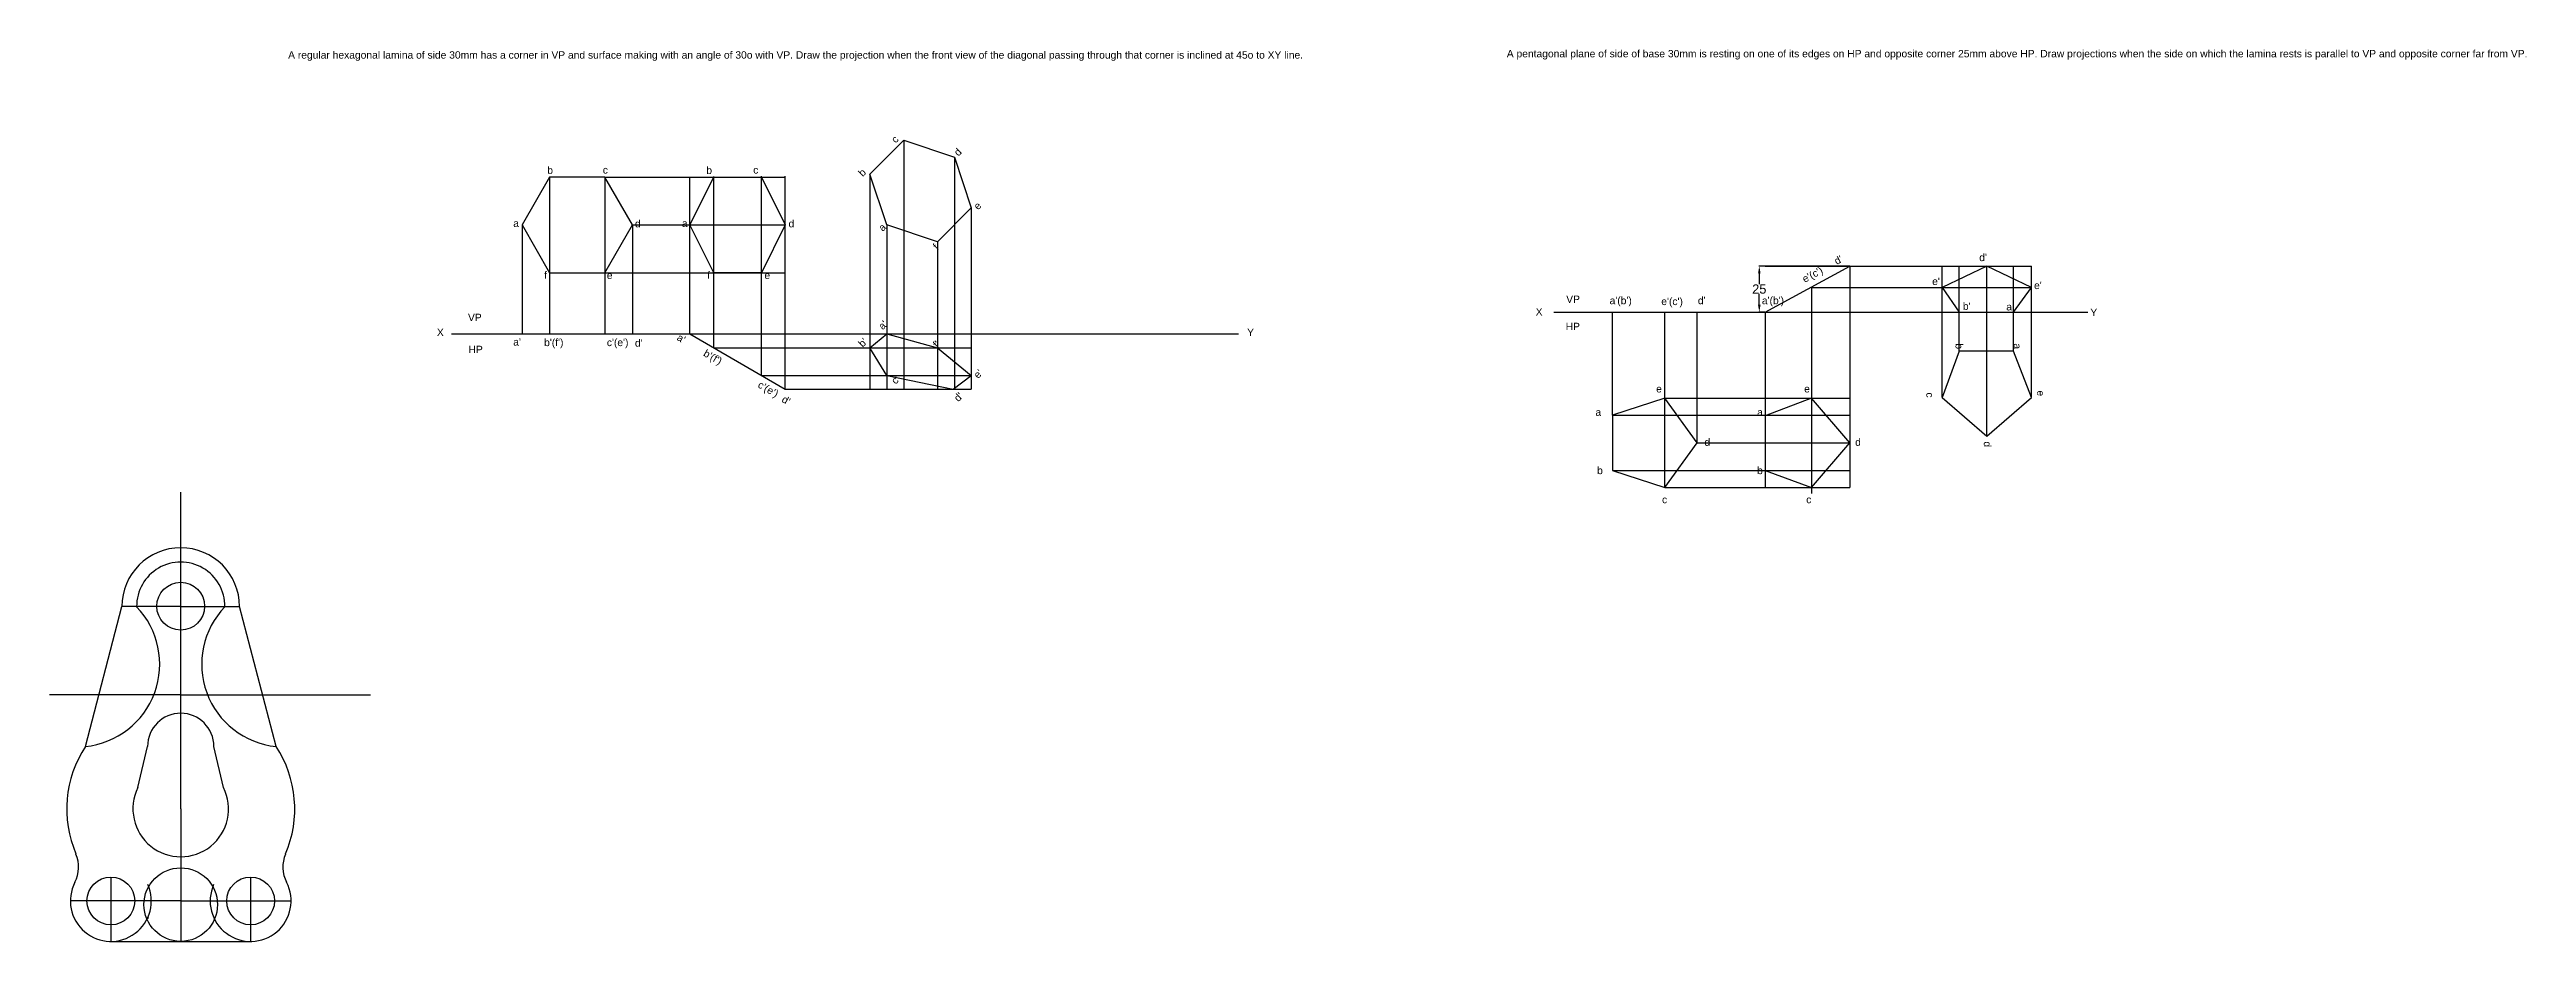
# Model space of a CAD drawing. Header units: inches. Extents: x -117 to 2874, y -258 to 227.
# Drawn here: x 865 to 2212, y -258 to 227 of the extents above; entities that cross this region are included whole.
import ezdxf

# ---------------------------------------------------------------- set-up
doc = ezdxf.new("R2010")
doc.units = ezdxf.units.IN
doc.header["$MEASUREMENT"] = 0
doc.styles.get("Standard").update_dxf_attribs({"font": 'arial.ttf'})
doc.dimstyles.get("Standard").update_dxf_attribs({"dimtxt": 5, "dimasz": 4, "dimexe": 0.18, "dimexo": 0.0625, "dimgap": 0.09, "dimtad": 0, "dimtih": 1, "dimtoh": 1, "dimdec": 0, "dimzin": 0, "dimdsep": 46, "dimtxsty": 'Standard', "dimcen": 0.09, "dimadec": 0, "dimazin": 0, "dimtfac": 1, "dimtdec": 0, "dimtofl": 0, "dimtmove": 0, "dimatfit": 3, "dimfxl": 1, "dimtolj": 1, "dimtzin": 0, "dimarcsym": 0})

msp = doc.modelspace()

# ---------------------------------------------------------------- texts
at = {"char_height": 4, "attachment_point": 1}
for s, insert, width in [('A regular hexagonal lamina of side 30mm has a corner in VP and surface making with an angle of 30o with VP. Draw the projection when the front view of the diagonal passing through that corner is inclined at 45o to XY line.', (995.1, 226), 579.067), ('A pentagonal plane of side of base 30mm is resting on one of its edges on HP and opposite corner 25mm above HP. Draw projections when the side on which the lamina rests is parallel to VP and opposite corner far from VP.', (1657.8, 226.7), 582.313)]:
    msp.add_mtext(s, dxfattribs=dict(at, insert=insert, width=width))
for s, insert, rotation in [('c', (1322.6, 178.6), 45), ('d', (1356.7, 171.5), 45), ('b', (1304.7, 160.4), 45), ('e', (1367.4, 142.3), 45), ('a', (1315.6, 130.6), 45), ('f', (1345.3, 120.5), 45), ("e'(c')", (1817.9, 103.6), 28), ("d'", (1835.3, 113.3), 28), ("a'", (1208.1, 72.7), 330), ("b'", (1304.7, 67.6), 45), ("a'", (1315.6, 77.1), 45), ("f'", (1345.3, 67.2), 45), ("b'(f')", (1222.5, 64.1), 330), ('b', (1905.8, 67.2), 270), ('a', (1937.5, 67.2), 270), ("c'(e')", (1252.1, 47), 330), ("c'", (1322.6, 47.5), 45), ("d'", (1356.7, 38), 45), ("e'", (1367.4, 50.6), 45), ('e', (1950.2, 41.6), 270), ("d'", (1265.1, 39.1), 330), ('c', (1889.9, 40.5), 270), ('d', (1921.2, 13.9), 270)]:
    msp.add_mtext_dynamic_manual_height_columns(s, width=25.429, gutter_width=20, heights=[0], dxfattribs=dict(at, insert=insert, rotation=rotation))
for s, insert in [('b', (1136, 163.3)), ('c', (1166.2, 163.5)), ('b', (1222.5, 163.3)), ('c', (1248, 163.5)), ('a', (1117.5, 134.5)), ('d', (1183.7, 134.3)), ('a', (1209.2, 134.5)), ('d', (1267.2, 134.3)), ("d'", (1914.7, 115.9)), ('f', (1134.3, 106.3)), ('e', (1168.4, 106.2)), ('f', (1223, 106.3)), ('e', (1254.1, 106.2)), ("e'", (1889.1, 102.9)), ("e'", (1944.5, 100.7)), ('VP', (1092.9, 83.3)), ('X', (1673.5, 86.3)), ('VP', (1690.1, 93.2)), ("a'(b')", (1713.7, 92.5)), ("e'(c')", (1741.8, 92)), ("d'", (1761.7, 92.5)), ("a'(b')", (1796.5, 92.5)), ("b'", (1905.8, 89.4)), ("a'", (1929.4, 89.1)), ('Y', (1975.1, 86)), ('X', (1076, 75.2)), ("a'", (1117.5, 70)), ("b'(f')", (1134.3, 69.7)), ("c'(e')", (1168.4, 69.7)), ("d'", (1183.7, 69.4)), ('Y', (1516.6, 75.2)), ('HP', (1689.8, 78.4)), ('HP', (1093.2, 65.9)), ('e', (1739, 44.5)), ('e', (1819.5, 44.5)), ('a', (1706, 31.8)), ('a', (1793.9, 31.8)), ('d', (1765.3, 15.5)), ('d', (1847.2, 15.5)), ('b', (1706.9, 0.1)), ('b', (1793.9, 0.1)), ('c', (1742.2, -15.7)), ('c', (1820.6, -15.7))]:
    msp.add_mtext_dynamic_manual_height_columns(s, width=25.429, gutter_width=20, heights=[0], dxfattribs=dict(at, insert=insert))

# ---------------------------------------------------------------- blocks, each defined once
blk = doc.blocks.new('*D2')
at = {"color": 0, "lineweight": -2, "transparency": 16777216}
for p, q in [((1844.3, 109.2), (1794.9, 109.2)), ((1795.1, 105.2), (1795.1, 99.4)), ((1798.1, 84.2), (1794.9, 84.2)), ((1795.1, 88.2), (1795.1, 94.1))]:
    blk.add_line(p, q, dxfattribs=at)
at = {"color": 0, "transparency": 16777216}
for points in [[(1794.4, 105.2), (1795.8, 105.2), (1795.1, 109.2)], [(1794.4, 88.2), (1795.8, 88.2), (1795.1, 84.2)]]:
    blk.add_solid(points, dxfattribs=at)
at = {"layer": 'Defpoints', "color": 0, "transparency": 16777216}
for p in [(1795.1, 109.2), (1844.3, 109.2), (1798.2, 84.2)]:
    blk.add_point(p, dxfattribs=at)
at = {"color": 0, "transparency": 16777216, "insert": (1795.1, 96.7), "char_height": 5, "attachment_point": 5}
blk.add_mtext('\\A1;25', dxfattribs=at)

# ---------------------------------------------------------------- dimensions: what is measured, and where the dimension line sits
dim = msp.add_linear_dim(base=(1795.1, 109.2), p1=(1798.2, 84.2), p2=(1844.3, 109.2), angle=90, dimstyle='Standard')
dim.commit()
dim.dimension.update_dxf_attribs({"geometry": '*D2', "text_midpoint": (1795.1, 96.7)})

# ---------------------------------------------------------------- linework, layer by layer
for p, q in [((1311.5, 159.2), (1329.9, 177.6)), ((1329.9, 177.6), (1357.4, 168.4)), ((1329.9, 177.6), (1329.9, 42.3)), ((1357.4, 168.4), (1366.6, 140.8)), ((1357.4, 168.4), (1357.4, 42.3)), ((1137.3, 157.6), (1137.3, 105.6)), ((1167.3, 157.6), (1167.3, 72.3)), ((1167.3, 157.6), (1265.4, 157.6)), ((1213.5, 72.3), (1213.5, 157.6)), ((1213.5, 131.6), (1226.5, 157.6)), ((1226.5, 64.8), (1226.5, 157.9)), ((1226.5, 157.6), (1252.5, 157.6)), ((1252.5, 49.8), (1252.5, 158.1)), ((1252.5, 157.6), (1265.4, 131.6)), ((1265.4, 42.3), (1265.4, 158.1)), ((1320.7, 131.6), (1311.5, 159.2)), ((1311.5, 159.2), (1311.5, 42.3)), ((1366.6, 140.8), (1348.2, 122.4)), ((1366.6, 140.8), (1366.6, 42.3)), ((1122.3, 131.6), (1122.3, 72.3)), ((1182.3, 131.6), (1182.3, 72.3)), ((1182.3, 131.6), (1265.4, 131.6)), ((1226.5, 105.6), (1213.5, 131.6)), ((1265.4, 131.6), (1252.5, 105.6)), ((1348.2, 122.4), (1320.7, 131.6)), ((1320.7, 131.6), (1320.7, 42.3)), ((1348.2, 122.4), (1348.2, 42.3)), ((1798.2, 109.2), (1844.3, 109.2)), ((1844.3, 109.2), (1844.3, -11.1)), ((1844.3, 109.2), (1943.1, 109.2)), ((1894.5, 37.7), (1894.5, 109.2)), ((1903.8, 62.9), (1903.8, 109.2)), ((1918.8, 16.8), (1918.8, 109.2)), ((1933.4, 62.9), (1933.4, 109.2)), ((1943.1, 37.7), (1943.1, 109.2)), ((1137.3, 105.6), (1137.3, 72.3)), ((1167.3, 105.6), (1265.4, 105.6)), ((1252.5, 105.6), (1226.5, 105.6)), ((1823.4, 97.6), (1823.4, -14.4)), ((1823.4, 97.6), (1943.1, 97.6)), ((1683.3, 84.2), (1973.8, 84.2)), ((1715.3, 28.1), (1715.3, 84.2)), ((1743.8, 37.4), (1743.8, 84.2)), ((1761.4, 13.1), (1761.4, 84.2)), ((1798.2, 84.2), (1798.2, -11.1)), ((1083.9, 72.3), (1511.9, 72.3)), ((1226.5, 64.8), (1366.6, 64.8)), ((1903.8, 62.9), (1894.5, 37.7)), ((1933.4, 62.9), (1903.8, 62.9)), ((1943.1, 37.7), (1933.4, 62.9)), ((1252.5, 49.8), (1366.6, 49.8)), ((1265.4, 42.3), (1366.6, 42.3)), ((1715.3, 28.1), (1844.3, 28.1)), ((1743.8, -11.1), (1743.8, 37.4)), ((1743.8, 37.4), (1844.3, 37.4)), ((1823.4, 37.4), (1798.2, 27.8)), ((1798.2, 27.8), (1798.2, -1.9)), ((1844.3, 13.1), (1823.4, 37.4)), ((1894.5, 37.7), (1918.8, 16.8)), ((1918.8, 16.8), (1943.1, 37.7)), ((1761.4, 13.1), (1844.3, 13.1)), ((1823.4, -11.1), (1844.3, 13.1)), ((1715.3, -1.9), (1844.3, -1.9)), ((1743.8, -11.1), (1844.3, -11.1)), ((1798.2, -1.9), (1823.4, -11.1)), ((936.7, -58.4), (936.7, -13.7)), ((936.7, -185.9), (936.7, -58.4)), ((884.9, -151.9), (904.7, -75.9)), ((936.7, -75.9), (904.7, -75.9)), ((936.7, -75.9), (968.7, -75.9)), ((988.6, -151.9), (968.7, -75.9)), ((936.7, -123.9), (865.4, -123.9)), ((936.7, -123.9), (1039.9, -123.9)), ((913.4, -174.3), (918.7, -151.9)), ((960, -174.3), (954.7, -151.9)), ((936.7, -185.9), (936.7, -257.9)), ((898.7, -222.9), (898.7, -257.9)), ((974.7, -222.9), (974.7, -257.9)), ((936.7, -235.9), (876.7, -235.9)), ((936.7, -235.9), (996.7, -235.9)), ((898.7, -257.9), (974.7, -257.9))]:
    msp.add_line(p, q)
at = {"lineweight": 30}
for p, q in [((1798.2, 84.2), (1844.3, 109.2)), ((1918.8, 109.2), (1894.5, 97.6)), ((1943.1, 97.6), (1918.8, 109.2)), ((1894.5, 97.6), (1903.8, 84.2)), ((1933.4, 84.2), (1943.1, 97.6)), ((1715.3, 84.2), (1761.4, 84.2)), ((1903.8, 84.2), (1933.4, 84.2)), ((1122.3, 72.3), (1182.3, 72.3)), ((1213.5, 72.3), (1265.4, 42.3)), ((1311.5, 64.8), (1320.7, 72.3)), ((1320.7, 72.3), (1348.2, 64.8)), ((1320.7, 49.8), (1311.5, 64.8)), ((1348.2, 64.8), (1366.6, 49.8)), ((1320.7, 49.8), (1356.7, 42.3)), ((1356.7, 42.3), (1366.6, 49.8))]:
    msp.add_line(p, q, dxfattribs=at)
for points in [[(1137.3, 105.6), (1167.3, 105.6), (1182.3, 131.6), (1167.3, 157.6), (1137.3, 157.6), (1122.3, 131.6)], [(1715.3, 28.1), (1715.3, -1.9), (1743.8, -11.1), (1761.4, 13.1), (1743.8, 37.4)]]:
    msp.add_lwpolyline(points, close=True, dxfattribs=at)
for centre, radius in [((936.7, -75.7), 13), ((898.7, -235.9), 13), ((936.7, -237.9), 20), ((974.7, -235.9), 13)]:
    msp.add_circle(centre, radius)
for centre, radius, start, end in [((936.7, -75.9), 32, 0, 180), ((936.7, -75.7), 24, 359.4673, 180.5327), ((880.3, -107.2), 45, 275.8047, 43.9489), ((993.1, -107.2), 45, 136.0511, 264.1953), ((936.7, -151.9), 18, 0, 180), ((936.7, -185.9), 62, 146.7436, 203.2477), ((936.7, -185.9), 62, 336.7523, 33.2564), ((936.7, -185.9), 26, 153.519, 26.481), ((863.2, -217.5), 18, 332.575, 23.2477), ((1010.2, -217.5), 18, 156.7523, 207.425), ((898.7, -235.9), 22, 152.575, 23.9535), ((974.7, -235.9), 22, 156.0465, 27.425), ((936.7, -185.9), 62, 253.0583, 253.4778), ((936.7, -235.9), 20, 206.5254, 208.1642)]:
    msp.add_arc(centre, radius, start, end)

msp.set_redraw_order([(e.dxf.handle, doc.entitydb.next_handle()) for e in msp.query("TEXT MTEXT ATTDEF DIMENSION ARC_DIMENSION")])  # texts and dimensions are drawn at this point

doc.saveas('drawing.dxf')
